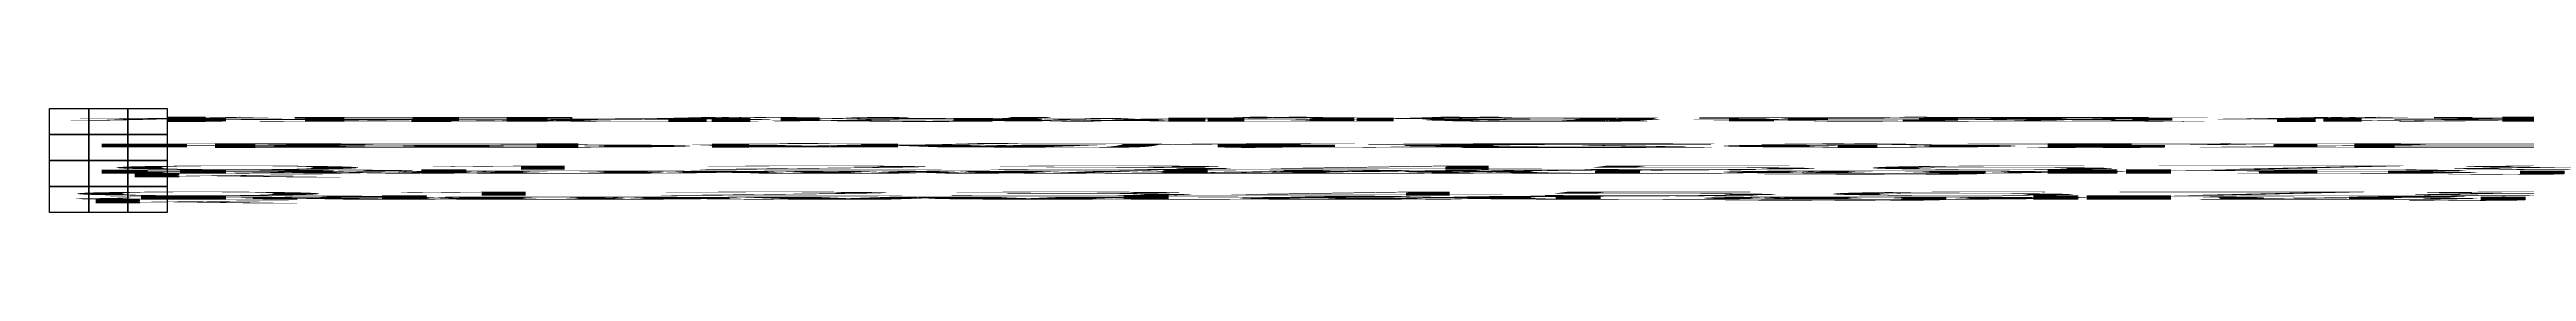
# Model space of a CAD drawing. Extents: x 0 to 1645, y -40 to 0.
# Drawn here: x 0 to 948, y -40 to 0 of the extents above; entities that cross this region are included whole.
import ezdxf

# ---------------------------------------------------------------- set-up
doc = ezdxf.new("R2010")
doc.units = 0
doc.styles.add('微软雅黑 Light', font='')
doc.styles.get('微软雅黑 Light').set_extended_font_data('微软雅黑 Light')

msp = doc.modelspace()

# ---------------------------------------------------------------- linework, layer by layer
for p, q in [((0, 0), (15, 0)), ((0, -10), (0, 0)), ((15, 0), (15, -10)), ((15, 0), (30, 0)), ((15, -10), (15, 0)), ((30, 0), (30, -10)), ((30, 0), (45, 0)), ((30, -10), (30, 0)), ((45, 0), (45, -10)), ((15, -10), (0, -10)), ((0, -10), (15, -10)), ((0, -20), (0, -10)), ((30, -10), (15, -10)), ((15, -10), (15, -20)), ((15, -10), (30, -10)), ((15, -20), (15, -10)), ((45, -10), (30, -10)), ((30, -10), (30, -20)), ((30, -10), (45, -10)), ((30, -20), (30, -10)), ((45, -10), (45, -20)), ((15, -20), (0, -20)), ((0, -20), (15, -20)), ((0, -30), (0, -20)), ((30, -20), (15, -20)), ((15, -20), (15, -30)), ((15, -20), (30, -20)), ((15, -30), (15, -20)), ((45, -20), (30, -20)), ((30, -20), (30, -30)), ((30, -20), (45, -20)), ((30, -30), (30, -20)), ((45, -20), (45, -30)), ((15, -30), (0, -30)), ((0, -30), (15, -30)), ((0, -40), (0, -30)), ((30, -30), (15, -30)), ((15, -30), (15, -40)), ((15, -30), (30, -30)), ((15, -40), (15, -30)), ((45, -30), (30, -30)), ((30, -30), (30, -40)), ((30, -30), (45, -30)), ((30, -40), (30, -30)), ((45, -30), (45, -40)), ((15, -40), (0, -40)), ((30, -40), (15, -40)), ((45, -40), (30, -40))]:
    msp.add_line(p, q)

# ---------------------------------------------------------------- texts
at = {"style": '微软雅黑 Light', "width": 100}
for s, p in [('相似的字体', (1, -5)), ('保你的项保你的项', (16, -5)), ('Header3', (31, -5)), ('Row1Col1', (1, -15)), ('Row1Col2', (16, -15)), ('目的运行目录中', (31, -15)), ('Row2Col1', (1, -25)), ('0123456789', (16, -23.5)), ('abcdefghij', (16, -25)), ('k', (16, -26.5)), ('Row2Col3', (31, -25)), ('0123456789', (1, -33.5)), ('abcdefghij', (1, -35)), ('k', (1, -36.5)), ('Row3Col2', (16, -35)), ('Row3Col3', (31, -35))]:
    msp.add_text(s, height=1.5, dxfattribs=at).set_placement(p)

doc.saveas('drawing.dxf')
